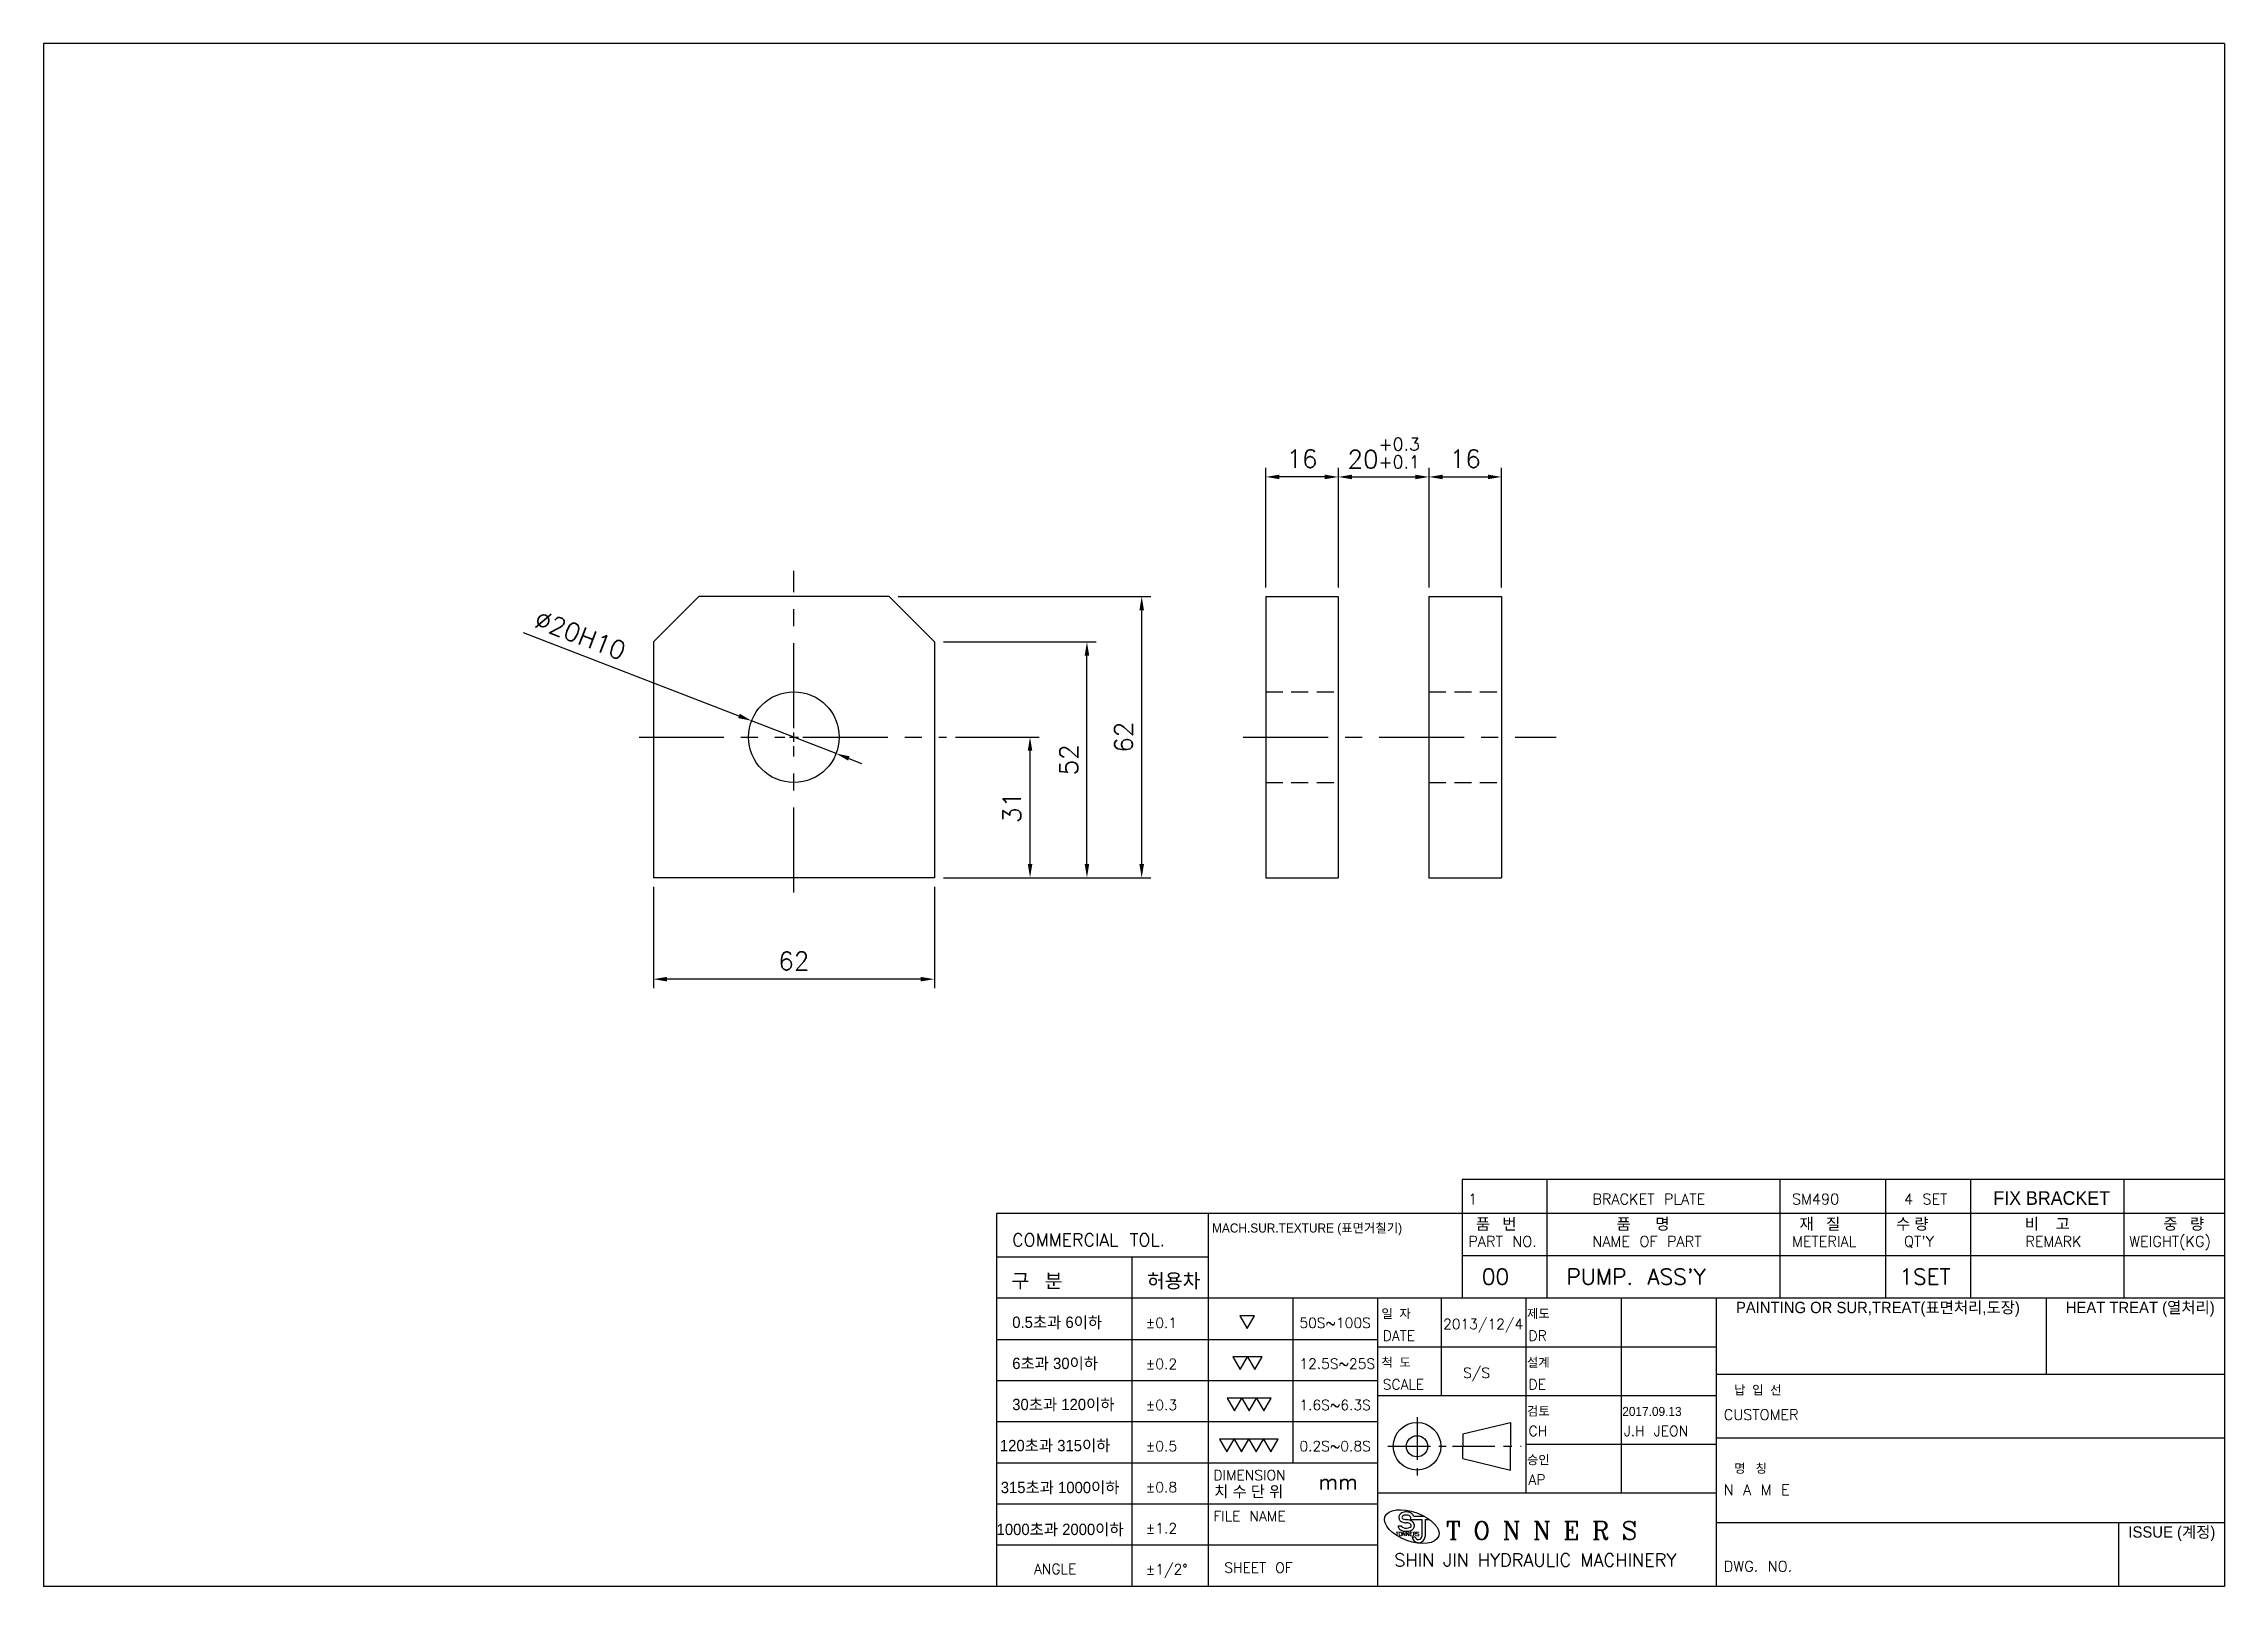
# Model space of a CAD drawing. Extents: x 2001 to 8872, y 8514 to 11880.
# Drawn here: x 4357.2 to 4838.3, y 8528 to 8868.2 of the extents above; entities that cross this region are included whole.
import ezdxf

# ---------------------------------------------------------------- set-up
doc = ezdxf.new("R2010")
doc.units = 0
doc.header["$LTSCALE"] = 15
doc.header["$MEASUREMENT"] = 0
for name, pattern in [('CENTER', [2, 1.25, -0.25, 0.25, -0.25]), ('HIDDEN', [0.375, 0.25, -0.125]), ('PHANTOM2', [31.75, 15.875, -3.175, 3.175, -3.175, 3.175, -3.175])]:
    doc.linetypes.add(name, pattern=pattern)
for name, color, linetype in [('1', 1, 'CENTER'), ('2', 2, 'HIDDEN'), ('3', 3, 'Continuous'), ('4', 4, 'Continuous')]:
    doc.layers.add(name, color=color, linetype=linetype)
doc.styles.add('HSG', font='romans.shx', dxfattribs={"bigfont": 'whgtxt.shx'})
doc.styles.add('ROMANC', font='romanc', dxfattribs={"height": 2})
doc.styles.add('ROMANS', font='txt.shx', dxfattribs={"bigfont": 'whgtxt.shx'})
doc.styles.get("Standard").update_dxf_attribs({"font": 'txt.shx'})
doc.dimstyles.new('ISO-25', dxfattribs={"dimtxt": 2.5, "dimasz": 2.5, "dimexe": 1.25, "dimexo": 0.625, "dimtad": 1, "dimtoh": 1, "dimdsep": 46, "dimtxsty": 'Standard', "dimcen": 2.5, "dimclrt": 6, "dimadec": 0, "dimazin": 0, "dimtfac": 1, "dimtmove": 0, "dimatfit": 3, "dimfxl": 1, "dimarcsym": 0})

msp = doc.modelspace()

# ---------------------------------------------------------------- texts
for s, height, p in [('1', 2.3354, (4671.49947, 8612.26047)), ('BRACKET PLATE', 2.3354004, (4698.85459, 8612.26047)), ('SM490', 2.3354, (4742.90998, 8612.26047)), ('4 SET', 2.3354, (4767.61247, 8612.26047)), ('COMMERCIAL TOL.', 2.8024805, (4570.85672, 8603.02191)), ('PART NO.', 2.3354, (4671.49947, 8602.91886)), ('NAME OF PART', 2.3354004, (4698.85459, 8602.91886)), ('METERIAL', 2.3354, (4742.90998, 8602.91886)), ("QT'Y", 2.3354, (4767.61247, 8602.91886)), ('REMARK', 2.3354, (4794.38967, 8602.91886)), ('WEIGHT(KG)', 2.3354, (4817.30491, 8602.91886)), ('00', 3.503101, (4674.47917, 8594.56532)), ("PUMP. ASS'Y", 3.5031007, (4693.16237, 8594.56532)), ('1SET', 3.503101, (4766.60555, 8594.56532)), ('%%P0.1', 2.241984, (4600.32158, 8585.01181)), ('50S~100S', 2.241984, (4634.22005, 8585.01181)), ('DATE', 2.241984, (4652.61772, 8582.18066)), ('2013/12/4', 2.241984, (4665.93008, 8584.74215)), ('DR', 2.241984, (4684.78028, 8582.18066)), ('%%P0.2', 2.241984, (4600.32158, 8575.95046)), ('12.5S~25S', 2.241984, (4634.22005, 8575.99716)), ('S/S', 2.241984, (4670.33043, 8573.9993)), ('%%P0.3', 2.241984, (4600.32158, 8566.8891)), ('1.6S~6.3S', 2.241984, (4634.22005, 8566.8891)), ('SCALE', 2.241984, (4652.61772, 8571.43782)), ('DE', 2.241984, (4684.78028, 8571.43782)), ('CUSTOMER', 2.3354, (4727.85629, 8564.71763)), ('%%P0.5', 2.241984, (4600.32158, 8557.82775)), ('0.2S~0.8S', 2.241984, (4634.22005, 8557.82775)), ('CH', 2.241984, (4684.78028, 8561.16206)), ('J.H JEON', 2.241984, (4705.79889, 8561.16206)), ('%%P0.8', 2.241984, (4600.32158, 8548.76639)), ('DIMENSION', 2.241984, (4615.25131, 8551.43014)), ('mm', 3.362977, (4638.43799, 8549.36154)), ('AP', 2.241984, (4684.78028, 8550.41921)), ('N A M E', 2.3354, (4727.85629, 8548.14242)), ('%%P1.2', 2.241984, (4600.32158, 8539.70504)), ('FILE NAME', 2.241984, (4615.25131, 8542.36878)), ('ANGLE', 2.241984, (4575.66803, 8530.73433)), ('%%P1/2%%D', 2.241984, (4600.32158, 8530.64369)), ('SHEET OF', 2.241984, (4617.65681, 8531.01761)), ('DWG. NO.', 2.3354, (4727.85629, 8531.26026))]:
    msp.add_text(s, height=height).set_placement(p)
at = {"linetype": 'Continuous', "style": 'ROMANC'}
msp.add_text('T O N N E R S', height=4.0019617, dxfattribs=at).set_placement((4666.55961, 8538.33845))
at = {"layer": '3'}
for s, height, style, p in [('TONNERS', 0.851079, 'ROMANS', (4655.53491, 8539.13731)), ('SHIN JIN HYDRAULIC MACHINERY', 2.8655859, 'HSG', (4655.14659, 8532.39496))]:
    msp.add_text(s, height=height, dxfattribs=dict(at, style=style)).set_placement(p)
at = {"layer": '3', "color": 7, "attachment_point": 4}
for s, insert, char_height in [('\\f굴림|b0|i0|c129|p2;MACH.SUR.TEXTURE (표면거칠기)', (4614.95565, 8606.74736), 2.0007), ('\\f굴림|b0|i0|c129|p2;품   번', (4673.14012, 8607.82468), 2.500875), ('\\f굴림|b0|i0|c129|p2;품      명', (4704.17494, 8607.82468), 2.500875), ('\\f굴림|b0|i0|c129|p2;재   질', (4744.55759, 8607.82468), 2.500875), ('\\f굴림|b0|i0|c129|p2;수 량', (4765.87249, 8607.82468), 2.500875), ('\\f굴림|b0|i0|c129|p2;비    고', (4794.29234, 8607.82468), 2.500875), ('\\f굴림|b0|i0|c129|p2;중   량', (4824.84369, 8607.82468), 2.500875), ('\\f굴림|b0|i0|c129|p2;구   분', (4570.71332, 8595.22157), 3.1260938), ('\\f굴림|b0|i0|c129|p2;허용차', (4600.60644, 8595.22157), 3.1260938), ('\\f굴림|b0|i0|c129|p2;일  자', (4652.32206, 8588.06415), 2.0007), ('\\f굴림|b0|i0|c129|p2;제도', (4684.4381, 8588.06415), 2.0007), ('\\f굴림|b0|i0|c129|p2;PAINTING OR SUR,TREAT(표면처리,도장)', (4730.54519, 8589.14148), 2.500875), ('\\f굴림|b0|i0|c129|p2;HEAT TREAT (열처리)', (4803.30948, 8589.14148), 2.500875), ('\\f굴림|b0|i0|c129|p2;0.5초과 6이하', (4570.87504, 8586.11686), 2.500875), ('\\f굴림|b0|i0|c129|p2;6초과 30이하', (4570.87504, 8577.05551), 2.500875), ('\\f굴림|b0|i0|c129|p2;척  도', (4652.32206, 8577.32131), 2.0007), ('\\f굴림|b0|i0|c129|p2;설계', (4684.4381, 8577.32131), 2.0007), ('\\f굴림|b0|i0|c129|p2;30초과 120이하', (4570.87504, 8567.99416), 2.500875), ('\\f굴림|b0|i0|c129|p2;납  입  선', (4730.14589, 8571.24927), 2.0007), ('\\f굴림|b0|i0|c129|p2;검토', (4684.4381, 8566.57847), 2.0007), ('{\\fGulim|b0|i0|c129|p2;2017.09.13}', (4705.45671, 8566.57847), 2.0007), ('\\f굴림|b0|i0|c129|p2;120초과 315이하', (4568.1561, 8558.9328), 2.500875), ('\\f굴림|b0|i0|c129|p2;승인', (4684.4381, 8555.83563), 2.0007), ('\\f굴림|b0|i0|c129|p2;명   칭', (4730.14589, 8553.95547), 2.0007), ('\\f굴림|b0|i0|c129|p2;315초과 1000이하', (4568.33736, 8549.69034), 2.500875), ('\\f굴림|b0|i0|c129|p2;치 수 단 위', (4615.4079, 8548.7848), 2.500875), ('\\f굴림|b0|i0|c129|p2;1000초과 2000이하', (4567.4284, 8540.44788), 2.500875), ('\\f굴림|b0|i0|c129|p2;ISSUE (계정)', (4817.12565, 8539.63099), 2.500875)]:
    msp.add_mtext(s, dxfattribs=dict(at, insert=insert, char_height=char_height))
at = {"layer": '4', "color": 6, "linetype": 'PHANTOM2', "insert": (4787.33636, 8615.14803), "char_height": 3, "width": 30.2446132, "attachment_point": 1}
msp.add_mtext('{\\fGulim|b0|i0|c129|p50;FIX BRACKET}', dxfattribs=at)

# ---------------------------------------------------------------- blocks, each defined once
blk = doc.blocks.new('*D350')
at = {"layer": '4', "color": 4, "linetype": 'PHANTOM2', "lineweight": -2, "transparency": 16777216}
for p, q in [((4642.82, 8748.28), (4642.82, 8774.67)), ((4645.82, 8772.67), (4659.82, 8772.67)), ((4662.82, 8748.28), (4662.82, 8774.67))]:
    blk.add_line(p, q, dxfattribs=at)
at = {"layer": '4', "color": 4, "linetype": 'PHANTOM2', "transparency": 16777216}
for points in [[(4645.82, 8773.17), (4645.82, 8772.17), (4642.82, 8772.67)], [(4659.82, 8773.17), (4659.82, 8772.17), (4662.82, 8772.67)]]:
    blk.add_solid(points, dxfattribs=at)
at = {"layer": 'Defpoints', "color": 0, "linetype": 'PHANTOM2', "transparency": 16777216}
for p in [(4662.82, 8772.67), (4642.82, 8746.28), (4662.82, 8746.28)]:
    blk.add_point(p, dxfattribs=at)
at = {"layer": '4', "color": 7, "linetype": 'PHANTOM2', "transparency": 16777216, "insert": (4652.82, 8777.93), "char_height": 4, "attachment_point": 5}
blk.add_mtext('20{\\H0.7x;\\S+0.3^ +0.1;}', dxfattribs=at)
blk = doc.blocks.new('*U351')
at = {"layer": '1', "color": 0, "transparency": 16777216}
for p, q in [((0, 2), (0, 36.67)), ((-34.17, 0), (-2, 0)), ((2, 0), (33.69, 0)), ((0, -34.27), (0, -2))]:
    blk.add_line(p, q, dxfattribs=at)
at = {"layer": '1', "color": 0, "linetype": 'Continuous', "transparency": 16777216}
for p, q in [((-1, 0), (1, 0)), ((0, -1), (0, 1))]:
    blk.add_line(p, q, dxfattribs=at)
blk = doc.blocks.new('*D353')
at = {"layer": '4', "color": 4, "linetype": 'PHANTOM2', "lineweight": -2, "transparency": 16777216}
for p, q in [((4626.82, 8748.28), (4626.82, 8774.67)), ((4639.82, 8772.67), (4629.82, 8772.67)), ((4642.82, 8748.28), (4642.82, 8774.67))]:
    blk.add_line(p, q, dxfattribs=at)
at = {"layer": '4', "color": 4, "linetype": 'PHANTOM2', "transparency": 16777216}
for points in [[(4629.82, 8773.17), (4629.82, 8772.17), (4626.82, 8772.67)], [(4639.82, 8773.17), (4639.82, 8772.17), (4642.82, 8772.67)]]:
    blk.add_solid(points, dxfattribs=at)
at = {"layer": 'Defpoints', "color": 0, "linetype": 'PHANTOM2', "transparency": 16777216}
for p in [(4626.82, 8772.67), (4626.82, 8746.28), (4642.82, 8746.28)]:
    blk.add_point(p, dxfattribs=at)
at = {"layer": '4', "color": 7, "linetype": 'PHANTOM2', "transparency": 16777216, "insert": (4634.82, 8776.67), "char_height": 4, "attachment_point": 5}
blk.add_mtext('16', dxfattribs=at)
blk = doc.blocks.new('*D354')
at = {"layer": '4', "color": 4, "linetype": 'PHANTOM2', "lineweight": -2, "transparency": 16777216}
for p, q in [((4662.82, 8748.28), (4662.82, 8774.67)), ((4665.82, 8772.67), (4675.82, 8772.67)), ((4678.82, 8748.28), (4678.82, 8774.67))]:
    blk.add_line(p, q, dxfattribs=at)
at = {"layer": '4', "color": 4, "linetype": 'PHANTOM2', "transparency": 16777216}
for points in [[(4665.82, 8773.17), (4665.82, 8772.17), (4662.82, 8772.67)], [(4675.82, 8773.17), (4675.82, 8772.17), (4678.82, 8772.67)]]:
    blk.add_solid(points, dxfattribs=at)
at = {"layer": 'Defpoints', "color": 0, "linetype": 'PHANTOM2', "transparency": 16777216}
for p in [(4678.82, 8772.67), (4662.82, 8746.28), (4678.82, 8746.28)]:
    blk.add_point(p, dxfattribs=at)
at = {"layer": '4', "color": 7, "linetype": 'PHANTOM2', "transparency": 16777216, "insert": (4670.82, 8776.67), "char_height": 4, "attachment_point": 5}
blk.add_mtext('16', dxfattribs=at)
blk = doc.blocks.new('*D355')
at = {"layer": '4', "color": 4, "linetype": 'PHANTOM2', "lineweight": -2, "transparency": 16777216}
for p, q in [((4491.69, 8682.28), (4491.69, 8659.92)), ((4553.69, 8682.28), (4553.69, 8659.92)), ((4550.69, 8661.92), (4494.69, 8661.92))]:
    blk.add_line(p, q, dxfattribs=at)
at = {"layer": '4', "color": 4, "linetype": 'PHANTOM2', "transparency": 16777216}
for points in [[(4494.69, 8662.42), (4494.69, 8661.42), (4491.69, 8661.92)], [(4550.69, 8662.42), (4550.69, 8661.42), (4553.69, 8661.92)]]:
    blk.add_solid(points, dxfattribs=at)
at = {"layer": 'Defpoints', "color": 0, "linetype": 'PHANTOM2', "transparency": 16777216}
for p in [(4491.69, 8684.28), (4553.69, 8684.28), (4491.69, 8661.92)]:
    blk.add_point(p, dxfattribs=at)
at = {"layer": '4', "color": 7, "linetype": 'PHANTOM2', "transparency": 16777216, "insert": (4522.69, 8665.92), "char_height": 4, "attachment_point": 5}
blk.add_mtext('62', dxfattribs=at)
blk = doc.blocks.new('*D356')
at = {"layer": '4', "color": 4, "linetype": 'PHANTOM2', "lineweight": -2, "transparency": 16777216}
for p, q in [((4558.38, 8715.28), (4576.8, 8715.28)), ((4574.8, 8687.28), (4574.8, 8712.28)), ((4555.69, 8684.28), (4576.8, 8684.28))]:
    blk.add_line(p, q, dxfattribs=at)
at = {"layer": '4', "color": 4, "linetype": 'PHANTOM2', "transparency": 16777216}
for points in [[(4574.3, 8712.28), (4575.3, 8712.28), (4574.8, 8715.28)], [(4574.3, 8687.28), (4575.3, 8687.28), (4574.8, 8684.28)]]:
    blk.add_solid(points, dxfattribs=at)
at = {"layer": 'Defpoints', "color": 0, "linetype": 'PHANTOM2', "transparency": 16777216}
for p in [(4556.38, 8715.28), (4574.8, 8715.28), (4553.69, 8684.28)]:
    blk.add_point(p, dxfattribs=at)
at = {"layer": '4', "color": 7, "linetype": 'PHANTOM2', "transparency": 16777216, "insert": (4570.8, 8699.78), "char_height": 4, "attachment_point": 5, "rotation": 90}
blk.add_mtext('31', dxfattribs=at)
blk = doc.blocks.new('*D357')
at = {"layer": '4', "color": 4, "linetype": 'PHANTOM2', "lineweight": -2, "transparency": 16777216}
for p, q in [((4545.69, 8746.28), (4601.43, 8746.28)), ((4599.43, 8687.28), (4599.43, 8743.28)), ((4555.69, 8684.28), (4601.43, 8684.28))]:
    blk.add_line(p, q, dxfattribs=at)
at = {"layer": '4', "color": 4, "linetype": 'PHANTOM2', "transparency": 16777216}
for points in [[(4598.93, 8743.28), (4599.93, 8743.28), (4599.43, 8746.28)], [(4598.93, 8687.28), (4599.93, 8687.28), (4599.43, 8684.28)]]:
    blk.add_solid(points, dxfattribs=at)
at = {"layer": 'Defpoints', "color": 0, "linetype": 'PHANTOM2', "transparency": 16777216}
for p in [(4543.69, 8746.28), (4599.43, 8746.28), (4553.69, 8684.28)]:
    blk.add_point(p, dxfattribs=at)
at = {"layer": '4', "color": 7, "linetype": 'PHANTOM2', "transparency": 16777216, "insert": (4595.43, 8715.28), "char_height": 4, "attachment_point": 5, "rotation": 90}
blk.add_mtext('62', dxfattribs=at)
blk = doc.blocks.new('*D358')
at = {"layer": '4', "color": 4, "linetype": 'PHANTOM2', "lineweight": -2, "transparency": 16777216}
for p, q in [((4555.69, 8736.28), (4589.35, 8736.28)), ((4587.35, 8687.28), (4587.35, 8733.28)), ((4555.69, 8684.28), (4589.35, 8684.28))]:
    blk.add_line(p, q, dxfattribs=at)
at = {"layer": '4', "color": 4, "linetype": 'PHANTOM2', "transparency": 16777216}
for points in [[(4586.85, 8733.28), (4587.85, 8733.28), (4587.35, 8736.28)], [(4586.85, 8687.28), (4587.85, 8687.28), (4587.35, 8684.28)]]:
    blk.add_solid(points, dxfattribs=at)
at = {"layer": 'Defpoints', "color": 0, "linetype": 'PHANTOM2', "transparency": 16777216}
for p in [(4553.69, 8736.28), (4587.35, 8736.28), (4553.69, 8684.28)]:
    blk.add_point(p, dxfattribs=at)
at = {"layer": '4', "color": 7, "linetype": 'PHANTOM2', "transparency": 16777216, "insert": (4583.35, 8710.28), "char_height": 4, "attachment_point": 5, "rotation": 90}
blk.add_mtext('52', dxfattribs=at)
blk = doc.blocks.new('*D359')
at = {"layer": '4', "color": 4, "linetype": 'PHANTOM2', "lineweight": -2, "transparency": 16777216}
for p, q in [((4462.93, 8738.4), (4510.57, 8719.97)), ((4532.02, 8711.67), (4513.37, 8718.89)), ((4534.82, 8710.59), (4537.62, 8709.51))]:
    blk.add_line(p, q, dxfattribs=at)
at = {"layer": '4', "color": 4, "linetype": 'PHANTOM2', "transparency": 16777216}
for points in [[(4510.75, 8720.44), (4510.39, 8719.5), (4513.37, 8718.89)], [(4535, 8711.06), (4534.64, 8710.12), (4532.02, 8711.67)]]:
    blk.add_solid(points, dxfattribs=at)
at = {"layer": 'Defpoints', "color": 0, "linetype": 'PHANTOM2', "transparency": 16777216}
for p in [(4513.37, 8718.89), (4532.02, 8711.67)]:
    blk.add_point(p, dxfattribs=at)
at = {"layer": '4', "color": 7, "linetype": 'PHANTOM2', "transparency": 16777216, "insert": (4475.57, 8737.8), "char_height": 4, "attachment_point": 5, "rotation": 338.8515}
blk.add_mtext('∅20H10', dxfattribs=at)

# ---------------------------------------------------------------- dimensions: what is measured, and where the dimension line sits
at = {"layer": '4', "color": 6, "linetype": 'PHANTOM2'}
dim = msp.add_linear_dim(base=(4662.81523, 8772.66527), p1=(4642.81523, 8746.28031), p2=(4662.81523, 8746.28031), text='<>{\\H0.7x;\\S+0.3~++0.1;}', dimstyle='ISO-25', override={"dimtxt": 4, "dimasz": 3, "dimexe": 2, "dimexo": 2, "dimgap": 2, "dimtoh": 0, "dimcen": 0, "dimclrd": 4, "dimclre": 4, "dimclrt": 7, "dimfxl": 0.5}, dxfattribs=at)
dim.commit()
dim.dimension.update_dxf_attribs({"geometry": '*D350', "text_midpoint": (4652.81523, 8772.66527), "dimtype": 160})
for base, p1, p2, picture, middle in [((4626.81523, 8772.66527), (4642.81523, 8746.28031), (4626.81523, 8746.28031), '*D353', (4634.81523, 8776.66527)), ((4678.81523, 8772.66527), (4662.81523, 8746.28031), (4678.81523, 8746.28031), '*D354', (4670.81523, 8776.66527)), ((4491.69488, 8661.92369), (4553.69488, 8684.28031), (4491.69488, 8684.28031), '*D355', (4522.69488, 8665.92369))]:
    dim = msp.add_linear_dim(base=base, p1=p1, p2=p2, dimstyle='ISO-25', override={"dimtxt": 4, "dimasz": 3, "dimexe": 2, "dimexo": 2, "dimgap": 2, "dimtoh": 0, "dimcen": 0, "dimclrd": 4, "dimclre": 4, "dimclrt": 7, "dimfxl": 0.5}, dxfattribs=at)
    dim.commit()
    dim.dimension.update_dxf_attribs({"geometry": picture, "text_midpoint": middle})
dim = msp.add_diameter_dim_2p(p1=(4532.02137, 8711.67245), p2=(4513.3684, 8718.88817), text='<>H10', dimstyle='ISO-25', override={"dimtxt": 4, "dimasz": 3, "dimexe": 2, "dimexo": 2, "dimgap": 2, "dimtoh": 0, "dimcen": 0, "dimclrd": 4, "dimclre": 4, "dimclrt": 7, "dimfxl": 0.5}, dxfattribs=at)
dim.commit()
dim.dimension.update_dxf_attribs({"geometry": '*D359', "text_midpoint": (4474.12195, 8734.07027), "dimtype": 163})
for base, p2, picture, middle in [((4599.43212, 8746.28031), (4543.69488, 8746.28031), '*D357', (4595.43212, 8715.28031)), ((4587.34617, 8736.28031), (4553.69488, 8736.28031), '*D358', (4583.34617, 8710.28031)), ((4574.79585, 8715.28031), (4556.38252, 8715.28031), '*D356', (4570.79585, 8699.78031))]:
    dim = msp.add_linear_dim(base=base, p1=(4553.69488, 8684.28031), p2=p2, angle=90, dimstyle='ISO-25', override={"dimtxt": 4, "dimasz": 3, "dimexe": 2, "dimexo": 2, "dimgap": 2, "dimtoh": 0, "dimcen": 0, "dimclrd": 4, "dimclre": 4, "dimclrt": 7, "dimfxl": 0.5}, dxfattribs=at)
    dim.commit()
    dim.dimension.update_dxf_attribs({"geometry": picture, "text_midpoint": middle})

# ---------------------------------------------------------------- linework, layer by layer
at = {"color": 6}
for p, q in [((4357.16387, 8868.21861), (4357.16387, 8528.01861)), ((4838.30387, 8868.21861), (4357.16387, 8868.21861)), ((4838.30387, 8868.21861), (4838.30387, 8528.01861)), ((4670.15504, 8617.7247), (4670.15504, 8591.5415)), ((4838.30387, 8617.7247), (4670.15504, 8617.7247)), ((4688.83824, 8617.7247), (4688.83824, 8591.5415)), ((4740.21705, 8617.7247), (4740.21705, 8591.5415)), ((4763.57106, 8617.7247), (4763.57106, 8591.5415)), ((4782.25426, 8617.7247), (4782.25426, 8591.5415)), ((4816.11757, 8617.7247), (4816.11757, 8591.5415)), ((4838.30387, 8610.2247), (4670.15504, 8610.2247)), ((4838.30387, 8600.8831), (4670.15504, 8600.8831)), ((4838.30387, 8591.5415), (4614.10543, 8591.5415)), ((4632.78863, 8591.5415), (4632.78863, 8555.20267)), ((4684.16744, 8591.5415), (4684.16744, 8548.57013)), ((4651.47184, 8582.38673), (4614.10543, 8582.38673)), ((4726.20465, 8580.79866), (4651.47184, 8580.79866)), ((4838.30387, 8574.72662), (4726.20465, 8574.72662)), ((4651.47184, 8573.32538), (4614.10543, 8573.32538)), ((4726.20465, 8570.05582), (4651.47184, 8570.05582)), ((4651.47184, 8564.26402), (4614.10543, 8564.26402)), ((4838.30387, 8560.71422), (4726.20465, 8560.71422)), ((4651.47184, 8555.20267), (4614.10543, 8555.20267)), ((4726.20465, 8559.31298), (4684.16744, 8559.31298)), ((4651.47184, 8546.14132), (4614.10543, 8546.14132)), ((4726.20465, 8548.57013), (4651.47184, 8548.57013)), ((4838.30387, 8542.03101), (4726.20465, 8542.03101)), ((4651.47184, 8537.07996), (4614.10543, 8537.07996)), ((4838.30387, 8528.01861), (4357.16387, 8528.01861))]:
    msp.add_line(p, q, dxfattribs=at)
at = {"color": 5}
for p, q in [((4838.30387, 8610.2247), (4567.39742, 8610.2247)), ((4567.39742, 8610.2247), (4567.39742, 8528.01861)), ((4614.10543, 8610.2247), (4614.10543, 8528.01861)), ((4597.29055, 8600.60286), (4597.29055, 8528.01861)), ((4651.47184, 8591.5415), (4651.47184, 8528.01861)), ((4665.48424, 8591.5415), (4665.48424, 8570.05582)), ((4705.18605, 8591.5415), (4705.18605, 8548.57013)), ((4726.20465, 8591.5415), (4726.20465, 8528.01861)), ((4798.96894, 8591.5415), (4798.96894, 8574.72662)), ((4814.94987, 8542.03101), (4814.94987, 8528.01861))]:
    msp.add_line(p, q, dxfattribs=at)
for p, q in [((4670.31966, 8561.6353), (4680.82896, 8564.16472)), ((4670.31966, 8561.6353), (4670.31966, 8558.91007)), ((4680.82896, 8564.16472), (4680.82896, 8558.91007)), ((4670.31966, 8556.18483), (4670.31966, 8558.91007)), ((4670.31966, 8556.18483), (4680.82896, 8553.65541)), ((4680.82896, 8553.65541), (4680.82896, 8558.91007))]:
    msp.add_line(p, q)
for radius in [5.25465, 2.3354]:
    msp.add_circle((4660.1731, 8558.91007), radius)
at = {"layer": '1'}
msp.add_line((4621.81523, 8715.28031), (4690.87666, 8715.28031), dxfattribs=at)
at = {"layer": '1', "ltscale": 0.5}
for p, q in [((4660.1731, 8565.33242), (4660.1731, 8552.48771)), ((4653.75075, 8558.91007), (4666.59545, 8558.91007)), ((4667.98426, 8558.91007), (4683.16436, 8558.91007))]:
    msp.add_line(p, q, dxfattribs=at)
at = {"layer": '2'}
for p, q in [((4626.81523, 8725.28031), (4642.81523, 8725.28031)), ((4662.81523, 8725.28031), (4678.81523, 8725.28031)), ((4626.81523, 8705.28031), (4642.81523, 8705.28031)), ((4662.81523, 8705.28031), (4678.81523, 8705.28031))]:
    msp.add_line(p, q, dxfattribs=at)
at = {"layer": '3'}
for p, q in [((4501.69488, 8746.28031), (4491.69488, 8736.28031)), ((4543.69488, 8746.28031), (4501.69488, 8746.28031)), ((4543.69488, 8746.28031), (4553.69488, 8736.28031)), ((4626.81523, 8746.28031), (4642.81523, 8746.28031)), ((4626.81523, 8746.28031), (4626.81523, 8684.28031)), ((4626.81523, 8746.28031), (4642.81523, 8746.28031)), ((4642.81523, 8746.28031), (4642.81523, 8684.28031)), ((4662.81523, 8746.28031), (4678.81523, 8746.28031)), ((4662.81523, 8746.28031), (4662.81523, 8684.28031)), ((4678.81523, 8746.28031), (4678.81523, 8684.28031)), ((4491.69488, 8736.28031), (4491.69488, 8684.28031)), ((4553.69488, 8736.28031), (4553.69488, 8684.28031)), ((4553.69488, 8684.28031), (4491.69488, 8684.28031)), ((4626.81523, 8684.28031), (4642.81523, 8684.28031)), ((4662.81523, 8684.28031), (4678.81523, 8684.28031)), ((4655.9946, 8541.35507), (4656.68867, 8541.35507)), ((4658.73943, 8543.24245), (4658.73943, 8542.79632)), ((4658.73943, 8542.79632), (4661.25211, 8542.79632)), ((4659.39549, 8543.48263), (4661.7913, 8543.48263)), ((4661.25211, 8542.79632), (4661.25211, 8539.0236)), ((4661.93842, 8542.79632), (4661.93842, 8539.0236)), ((4661.93842, 8542.79632), (4662.87258, 8542.79632)), ((4659.08858, 8538.93031), (4659.78117, 8538.93031))]:
    msp.add_line(p, q, dxfattribs=at)
msp.add_circle((4522.69488, 8715.28031), 10, dxfattribs=at)
for radius, start, end in [(1.42935, 185.9808333, 357.7687171), (0.74404, 191.5466927, 355.7106469)]:
    msp.add_arc((4660.51015, 8539.07925), radius, start, end, dxfattribs=at)
msp.add_ellipse((4659.01083, 8541.19493), major_axis=(-5.91177, 2.15171), ratio=0.515151515, dxfattribs=at)
for centre, major_axis, ratio, start_param, end_param in [((4657.79575, 8541.44085), (1.11855, 0), 0.536875492, 3.284940222, 7.853981634), ((4657.79575, 8543.24245), (-0.94368, 0), 0.545454545, 3.141592654, 7.854486067)]:
    msp.add_ellipse(centre, major_axis=major_axis, ratio=ratio, start_param=start_param, end_param=end_param, dxfattribs=at)
for points, knots in [([(4655.9946, 8541.35507), (4656.00104, 8541.2804), (4656.01568, 8541.20694), (4656.06724, 8541.04154), (4656.1101, 8540.95331), (4656.21083, 8540.79627), (4656.26858, 8540.72721), (4656.45181, 8540.54605), (4656.58799, 8540.45632), (4656.874, 8540.31429), (4657.02474, 8540.26222), (4657.33593, 8540.18771), (4657.49643, 8540.16551), (4657.90359, 8540.14521), (4658.15151, 8540.16532), (4658.56526, 8540.26017), (4658.7361, 8540.31949), (4659.01991, 8540.46846), (4659.13761, 8540.54793), (4659.32802, 8540.7297), (4659.40508, 8540.8237), (4659.52891, 8541.04602), (4659.57479, 8541.17524), (4659.60995, 8541.44907), (4659.59816, 8541.59193), (4659.52366, 8541.85146), (4659.4626, 8541.96756), (4659.31818, 8542.16475), (4659.23502, 8542.24679), (4659.05883, 8542.38613), (4658.96548, 8542.44365), (4658.67646, 8542.58897), (4658.47005, 8542.65156), (4658.10535, 8542.71478), (4657.95055, 8542.72776), (4657.79575, 8542.72772)], [6.328961173, 6.328961173, 6.328961173, 6.328961173, 6.449006084, 6.449006084, 6.614826862, 6.614826862, 6.780647639, 6.780647639, 7.107559715, 7.107559715, 7.434471791, 7.434471791, 7.761383867, 7.761383867, 8.257555806, 8.257555806, 8.628092635, 8.628092635, 8.91247393, 8.91247393, 9.134214032, 9.134214032, 9.355954135, 9.355954135, 9.577694237, 9.577694237, 9.79943434, 9.79943434, 10.021174442, 10.021174442, 10.242914545, 10.242914545, 10.683239088, 10.683239088, 10.995567858, 10.995567858, 10.995567858, 10.995567858]), ([(4659.39549, 8543.48263), (4659.39191, 8543.4968), (4659.38802, 8543.51083), (4659.34699, 8543.64663), (4659.28841, 8543.75498), (4659.15191, 8543.93809), (4659.07415, 8544.01373), (4658.91088, 8544.1414), (4658.82507, 8544.19365), (4658.55957, 8544.32558), (4658.37165, 8544.38097), (4657.9857, 8544.44429), (4657.78771, 8544.4515), (4657.39706, 8544.4183), (4657.20465, 8544.37826), (4656.8891, 8544.26019), (4656.76118, 8544.19592), (4656.54721, 8544.04141), (4656.45773, 8543.9596), (4656.31585, 8543.77415), (4656.25991, 8543.67651), (4656.18587, 8543.46548), (4656.16576, 8543.3542), (4656.16576, 8543.24245), (4656.16576, 8543.14301), (4656.18159, 8543.04383), (4656.23868, 8542.86051), (4656.27954, 8542.77644), (4656.3751, 8542.62745), (4656.42969, 8542.56228), (4656.60201, 8542.39218), (4656.72885, 8542.3093), (4656.99254, 8542.17956), (4657.13028, 8542.13292), (4657.41299, 8542.06738), (4657.558, 8542.04873), (4657.73439, 8542.042), (4657.76507, 8542.0414), (4657.79575, 8542.04139)], [3.279620211, 3.279620211, 3.279620211, 3.279620211, 3.304946859, 3.304946859, 3.527799079, 3.527799079, 3.750651299, 3.750651299, 3.973503518, 3.973503518, 4.420215614, 4.420215614, 4.86692771, 4.86692771, 5.313639805, 5.313639805, 5.636260602, 5.636260602, 5.887868575, 5.887868575, 6.094097634, 6.094097634, 6.283185307, 6.283185307, 6.283185307, 6.451457966, 6.451457966, 6.619730625, 6.619730625, 6.788003285, 6.788003285, 7.120051115, 7.120051115, 7.452098946, 7.452098946, 7.784146776, 7.784146776, 7.853987352, 7.853987352, 7.853987352, 7.853987352])]:
    msp.add_open_spline(points, degree=3, knots=knots, dxfattribs=at)
at = {"layer": '4', "color": 5}
for p, q in [((4614.10543, 8600.60286), (4567.39742, 8600.60286)), ((4614.10543, 8591.5415), (4567.39742, 8591.5415)), ((4614.10543, 8582.38673), (4567.39742, 8582.38673)), ((4614.10543, 8573.32538), (4567.39742, 8573.32538)), ((4614.10543, 8564.26402), (4567.39742, 8564.26402)), ((4614.10543, 8555.20267), (4567.39742, 8555.20267)), ((4614.10543, 8546.14132), (4567.39742, 8546.14132)), ((4614.10543, 8537.07996), (4567.39742, 8537.07996))]:
    msp.add_line(p, q, dxfattribs=at)
at = {"layer": '4'}
for points in [[(4622.73165, 8584.86845), (4624.34966, 8587.67093), (4621.11364, 8587.67093)], [(4621.13203, 8575.8071), (4622.75005, 8578.60958), (4619.51402, 8578.60958)], [(4624.36806, 8575.8071), (4625.98607, 8578.60958), (4622.75005, 8578.60958)], [(4619.88789, 8566.74574), (4621.5059, 8569.54822), (4618.26988, 8569.54822)], [(4623.12392, 8566.74574), (4624.74193, 8569.54822), (4621.5059, 8569.54822)], [(4626.35994, 8566.74574), (4627.97795, 8569.54822), (4624.74193, 8569.54822)], [(4618.25148, 8557.68439), (4619.86949, 8560.48687), (4616.63346, 8560.48687)], [(4621.4875, 8557.68439), (4623.10552, 8560.48687), (4619.86949, 8560.48687)], [(4624.72353, 8557.68439), (4626.34154, 8560.48687), (4623.10552, 8560.48687)], [(4627.95955, 8557.68439), (4629.57757, 8560.48687), (4626.34154, 8560.48687)]]:
    msp.add_lwpolyline(points, close=True, dxfattribs=at)

# ---------------------------------------------------------------- block references
at = {"layer": '1'}
msp.add_blockref('*U351', (4522.69488, 8715.28031), dxfattribs=at)

msp.set_redraw_order([(e.dxf.handle, doc.entitydb.next_handle()) for e in msp.query("TEXT MTEXT ATTDEF DIMENSION ARC_DIMENSION")])  # texts and dimensions are drawn at this point

doc.saveas('drawing.dxf')
